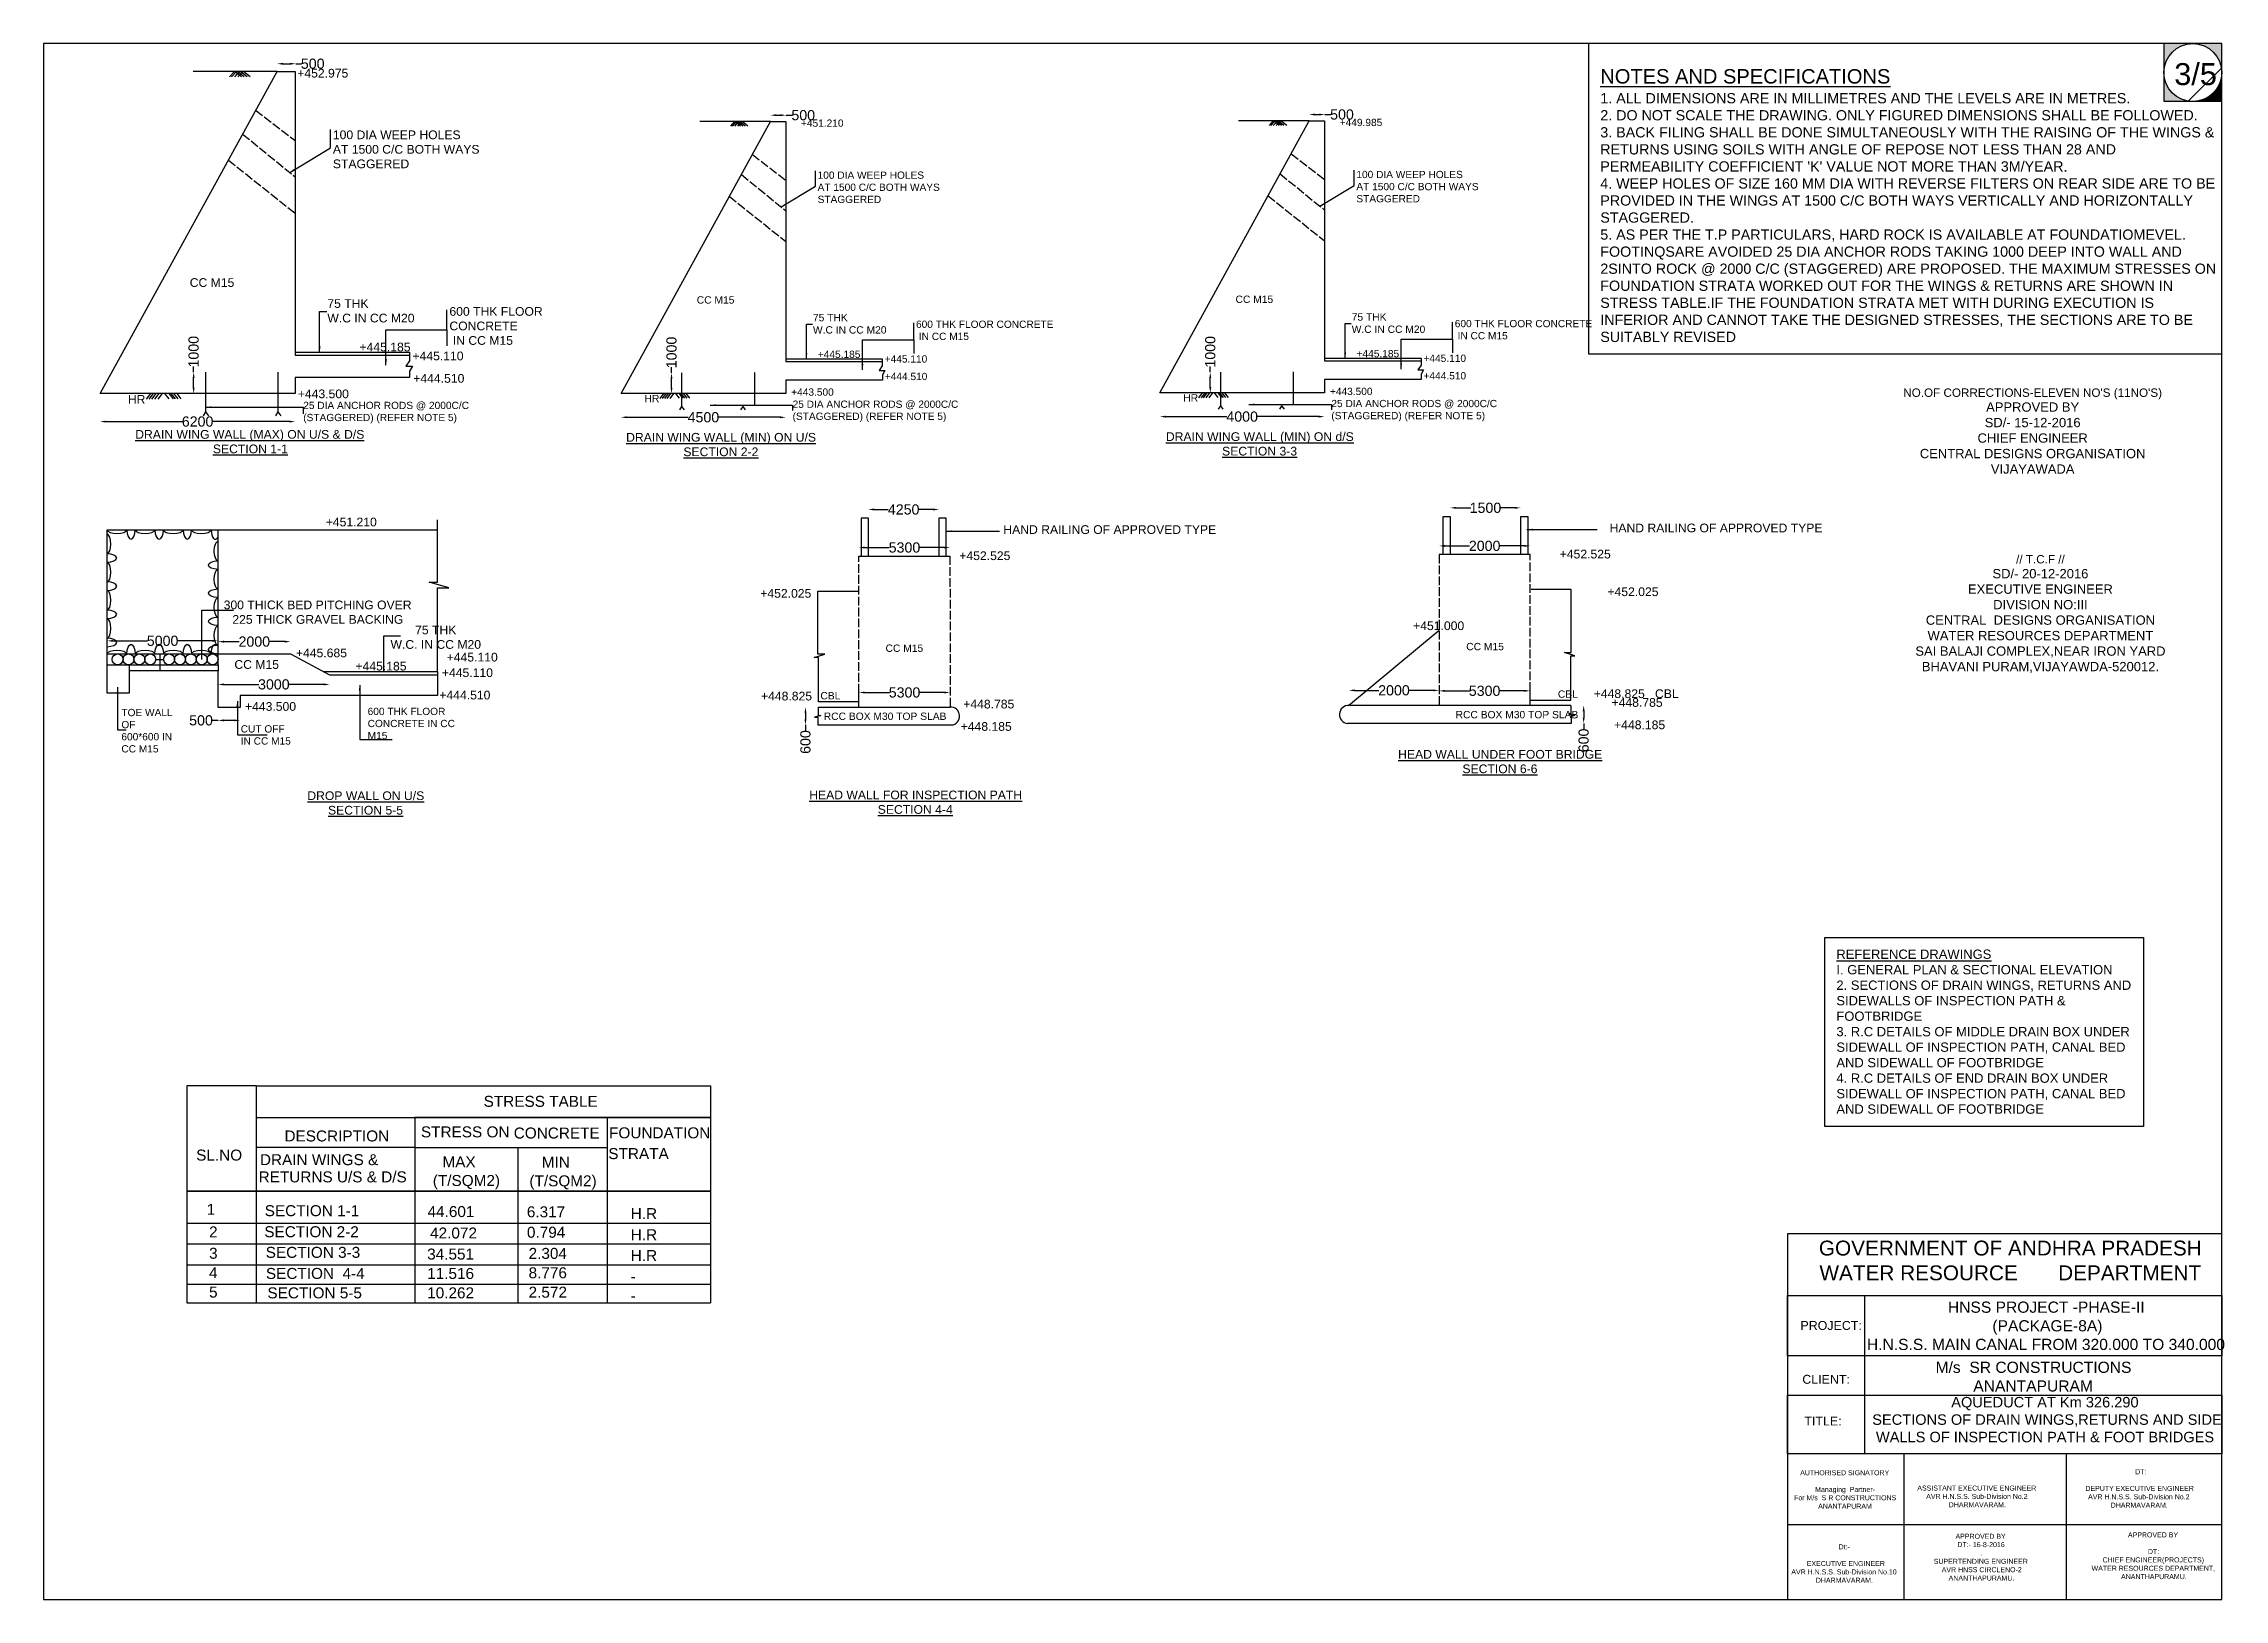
# Model space of a CAD drawing. Header units: millimetres. Extents: x 5124 to 2318029, y 2311 to 45643682.
# Drawn here: x 2242894 to 2318029, y 45590105 to 45643682 of the extents above.
import ezdxf

# ---------------------------------------------------------------- set-up
doc = ezdxf.new("R2010")
doc.units = ezdxf.units.MM
doc.header["$MEASUREMENT"] = 0
doc.linetypes.add('ACAD_ISO02W100', pattern=[15, 12, -3])
for name, color, linetype in [('DIMENSION', 7, 'Continuous'), ('DRAWING', 7, 'Continuous'), ('TEXT', 7, 'Continuous')]:
    doc.layers.add(name, color=color, linetype=linetype)
doc.styles.get("Standard").update_dxf_attribs({"font": 'arial.ttf', "height": 350})
doc.dimstyles.get("Standard").update_dxf_attribs({"dimtxt": 225, "dimasz": 200, "dimexe": 0.18, "dimexo": 0.0625, "dimgap": 0.09, "dimtad": 0, "dimdec": 0, "dimzin": 0, "dimdsep": 46, "dimtxsty": 'Standard', "dimcen": 0.09, "dimse1": 1, "dimse2": 1, "dimadec": 0, "dimazin": 0, "dimtfac": 1, "dimtdec": 0, "dimtofl": 0, "dimtmove": 0, "dimatfit": 3, "dimfxl": 1, "dimtolj": 1, "dimtzin": 0, "dimarcsym": 0})

msp = doc.modelspace()

# ---------------------------------------------------------------- texts
at = {"layer": 'DRAWING', "attachment_point": 1}
for s, insert, char_height, width in [('\\pi18.28;HR', (2245777.631880761, 45631580.52383369), 300, 603), ('\\pi15.433;HR', (2263581.618971793, 45631585.82508767), 253.2648918773321, 509.0624326734375), ('\\pi15.433;HR', (2282143.824456941, 45631608.73546818), 253.2648918773321, 509.0624326734375)]:
    msp.add_mtext(s, dxfattribs=dict(at, insert=insert, char_height=char_height, width=width))
at = {"layer": 'TEXT'}
for s, p in [('STRESS TABLE', (2258053.555957989, 45607066.75541653)), ('DESCRIPTION ', (2251192.473108492, 45605874.29850227)), ('STRESS ON ', (2255893.431037054, 45606015.23115847)), ('FOUNDATION', (2262374.696424856, 45605982.27017373)), ('SL.NO ', (2248149.945247436, 45605216.05525905)), ('STRATA', (2262349.832766085, 45605267.07575777)), ('RETURNS U/S & D/S  ', (2250301.554121713, 45604465.33030671)), ('DRAIN WINGS & ', (2250346.15468423, 45605057.96733861)), ('MAX', (2256635.593089631, 45604981.24282175)), ('MIN', (2260057.6510265, 45604968.27022719)), ('1', (2248512.194685143, 45603347.66048944)), ('SECTION 1-1', (2250511.829508114, 45603301.38352352)), ('44.601', (2256121.833679364, 45603270.8238634)), ('6.317', (2259542.530017297, 45603262.48050064)), ('H.R', (2263122.104124972, 45603201.10546866)), ('2', (2248594.383180848, 45602571.05345933)), ('SECTION 2-2', (2250497.261187325, 45602576.46031381)), ('42.072', (2256209.665820442, 45602532.32115783)), ('0.794', (2259546.448234052, 45602558.32874238)), ('H.R', (2263122.104124972, 45602474.7675907)), ('3', (2248594.54188286, 45601834.84661682)), ('SECTION 3-3', (2250546.101272271, 45601866.32879829)), ('34.551', (2256108.756034843, 45601807.59571292)), ('2.304', (2259603.176950736, 45601830.25439413)), ('H.R', (2263122.104124972, 45601758.09285162)), ('4', (2248594.54188286, 45601166.94779141)), ('SECTION  4-4', (2250552.796601802, 45601140.11683919)), ('11.516', (2256108.756034843, 45601139.69688749)), ('8.776', (2259603.176950736, 45601162.35556872)), ('-', (2263122.104124971, 45601041.41811256)), ('5', (2248594.54188286, 45600499.04896601)), ('SECTION 5-5', (2250604.527650987, 45600470.43536583)), ('10.262', (2256108.756034843, 45600471.79806209)), ('2.572', (2259603.176950736, 45600494.4567433)), ('-', (2263122.104124971, 45600373.51928715))]:
    msp.add_text(s, height=377.9782294317757, dxfattribs=at).set_placement(p)
for s, insert, char_height, width, attachment_point in [('3/5', (2316302.132577356, 45643009.91744228), 756.4881683040578, 1073.609313782695, 1), ('\\pi905.5; +452.975', (2250610.908849609, 45642814.06980791), 300, 3670.343272267981, 1), ("{\\H1.4062x;\\LNOTES AND SPECIFICATIONS  \\P}1. ALL DIMENSIONS ARE IN MILLIMETRES AND THE LEVELS ARE IN METRES. \\P2. DO NOT SCALE THE DRAWING. ONLY FIGURED DIMENSIONS SHALL BE FOLLOWED.\\P3. BACK FILING SHALL BE DONE SIMULTANEOUSLY WITH THE RAISING OF THE WINGS & RETURNS USING SOILS WITH ANGLE OF REPOSE NOT LESS THAN 28 AND PERMEABILITY COEFFICIENT 'K' VALUE NOT MORE THAN 3M/YEAR. \\P4. WEEP HOLES OF SIZE 160 MM DIA WITH REVERSE FILTERS ON REAR SIDE ARE TO BE PROVIDED IN THE WINGS AT 1500 C/C BOTH WAYS VERTICALLY AND HORIZONTALLY STAGGERED. \\P5. AS PER THE T.P PARTICULARS, HARD ROCK IS AVAILABLE AT FOUNDATIOMEVEL. FOOTINQSARE AVOIDED 25 DIA ANCHOR RODS TAKING 1000 DEEP INTO WALL AND 2SINTO ROCK @ 2000 C/C (STAGGERED) ARE PROPOSED. THE MAXIMUM STRESSES ON FOUNDATION STRATA WORKED OUT FOR THE WINGS & RETURNS ARE SHOWN IN STRESS TABLE.IF THE FOUNDATION STRATA MET WITH DURING EXECUTION IS INFERIOR AND CANNOT TAKE THE DESIGNED STRESSES, THE SECTIONS ARE TO BE SUITABLY REVISED ", (2296526.805267048, 45642803.72820406), 352.1814453701368, 21291.81903238659, 1), ('\\pi1.25; +451.210', (2268889.768225543, 45641069.3677762), 250, 1549.225784447476, 1), ('\\pi-0.11426; +449.985', (2287451.97371069, 45641092.27815671), 250, 1549.225784447476, 1), ('100 DIA WEEP HOLES\\PAT 1500 C/C BOTH WAYS\\PSTAGGERED', (2252859.49070267, 45640691.55800963), 300, 5845.924753291207, 1), ('100 DIA WEEP HOLES\\PAT 1500 C/C BOTH WAYS\\PSTAGGERED', (2269560.239667865, 45639277.50870587), 250, 5088.682936639491, 1), ('100 DIA WEEP HOLES\\PAT 1500 C/C BOTH WAYS\\PSTAGGERED', (2288122.445153012, 45639300.41908638), 250, 5088.682936639491, 1), ('\\pi11.937;CC M15', (2247916.6420894, 45635603.17528503), 300, 1523.259208731241, 1), ('75 THK \\PW.C IN CC M20', (2252669.091102518, 45634880.95618775), 300, 3229.245773204381, 1), ('\\pi10.077;CC M15', (2265387.406269178, 45634981.81303728), 253.2648918773321, 1285.960262668227, 1), ('\\pi10.077;CC M15', (2283949.611754326, 45635004.72341779), 253.2648918773321, 1285.960262668227, 1), ('600 THK FLOOR CONCRETE \\P IN CC M15', (2256875.801596195, 45634609.48496659), 300, 3229.245773204381, 1), ('75 THK \\PW.C IN CC M20', (2269399.501220712, 45634372.10389866), 253.2648918773321, 2726.18193865313, 1), ('600 THK FLOOR CONCRETE \\P IN CC M15', (2272950.874815179, 45634142.92346708), 250, 7509.764107581694, 1), ('75 THK \\PW.C IN CC M20', (2287961.706705859, 45634395.01427917), 253.2648918773321, 2726.18193865313, 1), ('600 THK FLOOR CONCRETE \\P IN CC M15', (2291513.080300326, 45634165.8338476), 250, 7509.764107581694, 1), ('\\pi905.5; +445.185', (2252754.341763086, 45633383.1672221), 300, 3670.343272267981, 1), ('\\pi907.14; +445.110', (2254578.135797973, 45633076.03483101), 300, 3670.343272267981, 1), ('\\pi-0.11426; +445.185', (2269471.471218482, 45633107.64603053), 250, 1549.225784447476, 1), ('\\pi1.25; +445.110', (2271774.209776018, 45632947.88887692), 250, 1549.225784447476, 1), ('\\pi-0.11426; +445.185', (2288033.67670363, 45633130.55641104), 250, 1549.225784447476, 1), ('\\pi1.25; +445.110', (2290336.415261166, 45632970.79925743), 250, 1549.225784447476, 1), ('\\pi907.14; +443.500', (2250627.250171805, 45631770.40752549), 300, 3670.343272267981, 1), ('\\pi907.14; +444.510', (2254606.631467533, 45632303.49133995), 300, 3670.343272267981, 1), ('\\pi2981.5; +443.500', (2265572.088197693, 45631807.33059622), 250, 7509.764107581694, 1), ('\\pi2981.5; +444.510', (2268796.047574999, 45632345.01824059), 250, 7509.764107581694, 1), ('\\pi2981.5; +443.500', (2284134.293682841, 45631830.24097673), 250, 7509.764107581694, 1), ('\\pi2981.5; +444.510', (2287358.253060147, 45632367.92862111), 250, 7509.764107581694, 1), ('25 DIA ANCHOR RODS @ 2000C/C (STAGGERED) (REFER NOTE 5)', (2251838.778472629, 45631348.10019236), 250, 7509.764107581694, 1), ('25 DIA ANCHOR RODS @ 2000C/C (STAGGERED) (REFER NOTE 5)', (2268698.537759268, 45631389.60925969), 250, 7509.764107581694, 1), ('25 DIA ANCHOR RODS @ 2000C/C (STAGGERED) (REFER NOTE 5)', (2287260.743244415, 45631412.51964021), 250, 7509.764107581694, 1), ('\\pi514.54;{\\LDRAIN WING WALL (MAX) ON U/S & D/S \\P\\pi3189.7;SECTION 1-1}', (2245535.90519607, 45630375.21453536), 300, 8868.57787674923, 1), ('\\pi1190.1;{\\LDRAIN WING WALL (MIN) ON U/S  \\P\\pi3162.3;SECTION 2-2}', (2261773.001922239, 45630274.90753221), 300, 8868.57787674923, 1), ('\\pi1224.8;{\\LDRAIN WING WALL (MIN) ON d/S  \\P\\pi3160.7;SECTION 3-3}', (2280335.207407386, 45630297.81791272), 300, 8868.57787674923, 1), ('\\pi907.14; +451.210', (2251590.305044446, 45627357.49358111), 300, 3670.343272267981, 1), ('\\pi258.09;HAND RAILING OF APPROVED TYPE', (2275701.893878318, 45627096.16589176), 300, 7795.792209426547, 1), ('HAND RAILING OF APPROVED TYPE', (2304182.22183565, 45627152.42579472), 300, 7795.792209426547, 3), ('\\pi905.5; +452.525', (2273421.271967388, 45626196.12967362), 300, 3670.343272267981, 1), (' +452.525', (2296888.280818404, 45626252.38957658), 300, 3670.343272267981, 3), ('\\pi236.66;300 THICK BED PITCHING OVER \\P\\pi535.23;225 THICK GRAVEL BACKING', (2248860.814934542, 45624502.11674243), 300, 6924.553225017758, 1), ('\\pi905.5; +452.025', (2266563.410567088, 45624899.4765447), 300, 3670.343272267981, 1), (' +452.025', (2298532.483837803, 45624955.73644766), 300, 3670.343272267981, 3), ('\\pi1135.1;75 THK \\P\\pi287.7;W.C. IN CC M20', (2254557.589708947, 45623640.03910544), 300, 3670.343272267981, 1), (' +451.000', (2291837.988560739, 45623784.899498), 300, 3670.343272267981, 3), ('\\pi905.5; +445.685', (2250564.789280178, 45622849.0241056), 300, 3670.343272267981, 1), ('\\pi10.077;CC M15', (2271891.062681182, 45622988.0071312), 253.2648918773321, 1285.960262668227, 1), ('CC M15', (2293204.831723709, 45623044.26703417), 253.2648918773321, 1285.960262668227, 3), ('\\pi11.937;CC M15', (2249454.999139509, 45622449.63260835), 300, 1523.259208731241, 1), ('\\pi905.5; +445.185', (2252615.925338793, 45622393.53170719), 300, 3670.343272267981, 1), ('\\pi907.14; +445.110', (2255592.510451241, 45622167.44556411), 300, 3670.343272267981, 1), ('\\pi907.14; +445.110', (2255757.566655193, 45622703.35373419), 300, 3670.343272267981, 1), ('\\pi907.14; +444.510', (2255504.440331118, 45621397.07781125), 300, 3670.343272267981, 1), ('\\pi905.5; +448.825', (2266588.508688379, 45621362.00340068), 300, 3670.343272267981, 1), ('\\pi313.96;CBL', (2269342.550694525, 45621351.99386083), 253.2648918773321, 1285.960262668227, 1), ('CBL', (2295753.343710366, 45621408.25376379), 253.2648918773321, 1285.960262668227, 3), (' +448.825   CBL', (2299225.295745967, 45621443.87432366), 300, 3670.343272267981, 3), ('TOE WALL OF 600*600 IN CC M15', (2245572.847191944, 45620771.48557177), 250, 1869.143929058663, 1), ('\\pi907.14; +443.500', (2248808.760236905, 45621005.21921255), 300, 3670.343272267981, 1), ('600 THK FLOOR CONCRETE IN CC M15', (2254057.521140909, 45620810.57599774), 250, 3327.725252728421, 1), ('\\pi445.18;RCC BOX M30 TOP SLAB', (2269327.39190895, 45620644.09263425), 253.2648918773321, 5070.954726815132, 1), ('\\pi905.5; +448.785', (2273556.100380627, 45621086.09297174), 300, 3670.343272267981, 1), ('RCC BOX M30 TOP SLAB', (2295768.502495941, 45620700.35253721), 253.2648918773321, 5070.954726815132, 3), (' +448.785', (2298674.360656671, 45621142.3528747), 300, 3670.343272267981, 3), ('CUT OFF IN CC M15', (2249683.987051238, 45620208.0053623), 250, 1869.143929058663, 1), ('\\pi905.5; +448.185', (2273468.030260504, 45620315.72521888), 300, 3670.343272267981, 1), (' +448.185', (2298762.430776794, 45620371.98512185), 300, 3670.343272267981, 3), ('\\pi338.61,t1238.6;{\\LHEAD WALL UNDER FOOT BRIDGE\\P\\pi2553.3,t3453.3;SECTION 6-6}', (2289223.87887631, 45619357.5055957), 300, 7653.559053987141, 1), ('\\pi17.666;{\\LDROP WALL ON U/S\\P\\pi730.22;SECTION 5-5}', (2251962.272495672, 45617931.81447785), 300, 4009.821282401092, 1), ('\\pi192.81,t1092.8;{\\LHEAD WALL FOR INSPECTION PATH \\P\\pi2553.8,t3453.8;SECTION 4-4}', (2269078.726281662, 45617957.72884026), 300, 7653.559053987141, 1), ('{\\LREFERENCE DRAWINGS  \\P}I. GENERAL PLAN & SECTIONAL ELEVATION \\P2. SECTIONS OF DRAIN WINGS, RETURNS AND SIDEWALLS OF INSPECTION PATH & FOOTBRIDGE \\P3. R.C DETAILS OF MIDDLE DRAIN BOX UNDER SIDEWALL OF INSPECTION PATH, CANAL BED AND SIDEWALL OF FOOTBRIDGE \\P4. R.C DETAILS OF END DRAIN BOX UNDER SIDEWALL OF INSPECTION PATH, CANAL BED AND SIDEWALL OF FOOTBRIDGE ', (2304660.980965264, 45612482.80431678), 320.006545594359, 10511.3849283214, 1), ('CONCRETE', (2259091.016947581, 45606353.48418128), 377.9782294317757, 3053.734071889462, 1), ('(T/SQM2)', (2256302.033985009, 45604718.45197828), 377.9782294317757, 2071.287179434953, 1), ('(T/SQM2)', (2259630.985888911, 45604706.61549085), 377.9782294317757, 2071.287179434953, 1), ('\\pi3425.1;HNSS PROJECT -PHASE-II\\P\\pi4807.6; (PACKAGE-8A)\\P\\pi634.56;H.N.S.S. MAIN CANAL FROM 320.000 TO 340.000', (2305078.388995242, 45600360.30431967), 384.7866258237108, 13538.72115407031, 1), ('PROJECT:', (2303422.153508145, 45599690.94056999), 306.5133318460948, 2859.874974541995, 1), ('\\pi1569;M/s  SR CONSTRUCTIONS \\P\\pi2869.2;ANANTAPURAM', (2306509.131941807, 45598289.09911963), 384.7866258237108, 9819.31898447344, 1), ('CLIENT:', (2303487.078174408, 45597835.83345535), 306.5133318460948, 2859.874974541995, 1), ('\\pi3406;AQUEDUCT AT Km 326.290\\P\\pi544.17; SECTIONS OF DRAIN WINGS,RETURNS AND SIDE \\P\\pi811.96;WALLS OF INSPECTION PATH & FOOT BRIDGES', (2305212.052170039, 45597075.59266121), 360, 13244.10270291797, 1), ('TITLE:', (2303557.643171763, 45596399.31134761), 306.5133318460948, 1662.103040366386, 1), ('\\pi2796.7;AUTHORISED SIGNATORY\\P\\pi4328.7;\\P\\pi3310.1;Managing  Partner-\\P\\pi2584.5;For M/s  S R CONSTRUCTIONS\\P\\pi3414.1;ANANTAPURAM', (2300619.325042171, 45594551.99965294), 172.4834246162441, 8657.457126846946, 1), ('\\pi4078.2;  DT:\\P\\pi4328.7;\\P\\pi2429; DEPUTY EXECUTIVE ENGINEER\\P\\pi2587.5;AVR H.N.S.S. Sub-Division No.2\\P\\pi3364.5;DHARMAVARAM.', (2310745.988160317, 45594585.83866788), 172.4834246162441, 8657.457126846946, 1), ('\\pi4328.7;\\P\\P\\pi2281.7;ASSISTANT EXECUTIVE ENGINEER\\P\\pi2587.5;AVR H.N.S.S. Sub-Division No.2\\P\\pi3364.5;DHARMAVARAM.', (2305167.683440216, 45594599.29912423), 172.4834246162441, 8657.457126846946, 1), ('\\pi4147.7;Dt:- \\P\\pi4328.7;\\P\\pi2917.7;  EXECUTIVE ENGINEER\\P\\pi2519.9;AVR H.N.S.S. Sub-Division No.10\\P\\pi3364.5;DHARMAVARAM.', (2300588.796209774, 45591999.79480037), 172.4834246162441, 8657.457126846946, 1), ('\\pi3466;APPROVED BY\\P\\pi3526.6;DT:- 16-8-2016\\P\\pi4316.7;.  \\P\\pi2715.7;SUPERTENDING ENGINEER                \\P\\pi2922.5; AVR HNSS CIRCLENO-2\\P\\pi0;^I^I^I^I       ANANTHAPURAMU.', (2305300.360909263, 45592363.43170443), 172.4834246162441, 8657.457126846946, 1), ('\\pi3466;APPROVED BY\\P\\pi4328.7;\\P\\pi4154.5;DT:   \\P\\pi2592;CHIEF ENGINEER(PROJECTS)                \\P\\pi2212.3;WATER RESOURCES DEPARTMENT,\\P\\pi0;^I^I^I^I       ANANTHAPURAMU.', (2311240.409470298, 45592412.12671213), 172.4834246162441, 8657.457126846946, 1)]:
    msp.add_mtext(s, dxfattribs=dict(at, insert=insert, char_height=char_height, width=width, attachment_point=attachment_point))
at = {"layer": 'TEXT', "color": 7, "attachment_point": 5}
for s, insert, char_height, width in [("{\\H0.52262x;NO.OF CORRECTIONS-ELEVEN NO'S (11NO'S)}\\P{\\H0.58069x;APPROVED BY \\PSD/- 15-12-2016\\PCHIEF ENGINEER\\PCENTRAL DESIGNS ORGANISATION\\PVIJAYAWADA}", (2311422.727684299, 45630336.46948072), 551.0798284701975, 10240.59575762335), ('{\\H0.52262x;// T.C.F //\\H1.1111x; \\PSD/- 20-12-2016\\PEXECUTIVE ENGINEER\\PDIVISION NO:III\\PCENTRAL  DESIGNS ORGANISATION\\PWATER RESOURCES DEPARTMENT \\PSAI BALAJI COMPLEX,NEAR IRON YARD\\PBHAVANI PURAM,VIJAYAWDA-520012.}', (2311690.6864284, 45624038.96913551), 551.0798284701975, 18859.34008052289), ('GOVERNMENT OF ANDHRA PRADESH\\PWATER RESOURCE       DEPARTMENT', (2310653.125969443, 45601772.56338549), 511.9688260563324, 14600.71920376445)]:
    msp.add_mtext(s, dxfattribs=dict(at, insert=insert, char_height=char_height, width=width))

# ---------------------------------------------------------------- blocks, each defined once
blk = doc.blocks.new('*D78')
at = {"layer": 'Defpoints', "color": 0, "transparency": 16777216}
for p in [(2250936.451729174, 45642725.47598687), (2251578.849701945, 45642988.68366662), (2251578.849701945, 45642725.47598687)]:
    blk.add_point(p, dxfattribs=at)
at = {"layer": 'DIMENSION', "color": 0, "lineweight": -2, "transparency": 16777216}
for p, q in [((2251136.451729174, 45642988.68366662), (2251378.849701945, 45642988.68366662)), ((2251578.849701945, 45642988.68366662), (2251778.849701945, 45642988.68366662))]:
    blk.add_line(p, q, dxfattribs=at)
at = {"layer": 'DIMENSION', "color": 0, "transparency": 16777216}
for points in [[(2251136.451729174, 45643022.01699996), (2251136.451729174, 45642955.35033329), (2250936.451729174, 45642988.68366662)], [(2251378.849701945, 45643022.01699996), (2251378.849701945, 45642955.35033329), (2251578.849701945, 45642988.68366662)]]:
    blk.add_solid(points, dxfattribs=at)
at = {"layer": 'DIMENSION', "color": 0, "transparency": 16777216, "insert": (2252164.990179434, 45642988.68366662), "char_height": 350, "attachment_point": 5}
blk.add_mtext('\\A1;500', dxfattribs=at)
blk = doc.blocks.new('*D79')
at = {"layer": 'Defpoints', "color": 0, "transparency": 16777216}
for p in [(2248061.979679845, 45632365.83902583), (2248474.947888323, 45632365.83902583), (2248474.947888323, 45631632.21186958)]:
    blk.add_point(p, dxfattribs=at)
at = {"layer": 'DRAWING', "color": 0, "lineweight": -2, "transparency": 16777216}
for p, q in [((2248061.979679845, 45632365.83902583), (2248061.979679845, 45632565.83902583)), ((2248061.979679845, 45631832.21186958), (2248061.979679845, 45632165.83902583))]:
    blk.add_line(p, q, dxfattribs=at)
at = {"layer": 'DRAWING', "color": 0, "transparency": 16777216}
for points in [[(2248028.646346511, 45632165.83902583), (2248095.313013178, 45632165.83902583), (2248061.979679845, 45632365.83902583)], [(2248028.646346511, 45631832.21186958), (2248095.313013178, 45631832.21186958), (2248061.979679845, 45631632.21186958)]]:
    blk.add_solid(points, dxfattribs=at)
at = {"layer": 'DRAWING', "color": 0, "transparency": 16777216, "insert": (2248061.979679837, 45633071.47131778), "char_height": 350, "attachment_point": 5, "rotation": 90}
blk.add_mtext('\\A1;1000', dxfattribs=at)
blk = doc.blocks.new('*D80')
at = {"layer": 'Defpoints', "color": 0, "transparency": 16777216}
for p in [(2244836.904120339, 45631632.21186958), (2251560.98625594, 45631632.21186957), (2251560.98625594, 45630665.42218337)]:
    blk.add_point(p, dxfattribs=at)
at = {"layer": 'DRAWING', "color": 0, "lineweight": -2, "transparency": 16777216}
for p, q in [((2245036.904120339, 45630665.42218337), (2247675.884519654, 45630665.42218337)), ((2251360.98625594, 45630665.42218337), (2248722.005856625, 45630665.42218337))]:
    blk.add_line(p, q, dxfattribs=at)
at = {"layer": 'DRAWING', "color": 0, "transparency": 16777216}
for points in [[(2245036.904120339, 45630698.75551671), (2245036.904120339, 45630632.08885004), (2244836.904120339, 45630665.42218337)], [(2251360.98625594, 45630698.75551671), (2251360.98625594, 45630632.08885004), (2251560.98625594, 45630665.42218337)]]:
    blk.add_solid(points, dxfattribs=at)
at = {"layer": 'DRAWING', "color": 0, "transparency": 16777216, "insert": (2248198.94518814, 45630665.42218337), "char_height": 350, "attachment_point": 5}
blk.add_mtext('\\A1;6200', dxfattribs=at)
blk = doc.blocks.new('*D81')
at = {"layer": 'Defpoints', "color": 0, "transparency": 16777216}
for p in [(2267936.77880887, 45640994.57542785), (2268479.101652591, 45641216.77964303), (2268479.101652591, 45640994.57542785)]:
    blk.add_point(p, dxfattribs=at)
at = {"layer": 'DIMENSION', "color": 0, "lineweight": -2, "transparency": 16777216}
for p, q in [((2268136.77880887, 45641216.77964303), (2268279.101652591, 45641216.77964303)), ((2268479.101652591, 45641216.77964303), (2268679.101652591, 45641216.77964303))]:
    blk.add_line(p, q, dxfattribs=at)
at = {"layer": 'DIMENSION', "color": 0, "transparency": 16777216}
for points in [[(2268136.77880887, 45641250.11297636), (2268136.77880887, 45641183.44630969), (2267936.77880887, 45641216.77964303)], [(2268279.101652591, 45641250.11297636), (2268279.101652591, 45641183.44630969), (2268479.101652591, 45641216.77964303)]]:
    blk.add_solid(points, dxfattribs=at)
at = {"layer": 'DIMENSION', "color": 0, "transparency": 16777216, "insert": (2269065.24213008, 45641216.77964303), "char_height": 350, "attachment_point": 5}
blk.add_mtext('\\A1;500', dxfattribs=at)
blk = doc.blocks.new('*D83')
at = {"layer": 'Defpoints', "color": 0, "transparency": 16777216}
for p in [(2264527.673141902, 45632339.92384446), (2264876.307637465, 45632339.92384446), (2264876.307637465, 45631629.4609704)]:
    blk.add_point(p, dxfattribs=at)
at = {"layer": 'DRAWING', "color": 0, "lineweight": -2, "transparency": 16777216}
for p, q in [((2264527.673141902, 45632339.92384446), (2264527.673141902, 45632539.92384446)), ((2264527.673141902, 45631829.4609704), (2264527.673141902, 45632139.92384446))]:
    blk.add_line(p, q, dxfattribs=at)
at = {"layer": 'DRAWING', "color": 0, "transparency": 16777216}
for points in [[(2264494.339808568, 45632139.92384446), (2264561.006475235, 45632139.92384446), (2264527.673141902, 45632339.92384446)], [(2264494.339808568, 45631829.4609704), (2264561.006475235, 45631829.4609704), (2264527.673141902, 45631629.4609704)]]:
    blk.add_solid(points, dxfattribs=at)
at = {"layer": 'DRAWING', "color": 0, "transparency": 16777216, "insert": (2264527.673141894, 45633045.55613641), "char_height": 350, "attachment_point": 5, "rotation": 90}
blk.add_mtext('\\A1;1000', dxfattribs=at)
blk = doc.blocks.new('*D82')
at = {"layer": 'Defpoints', "color": 0, "transparency": 16777216}
for p in [(2262787.441256696, 45631629.4609704), (2268464.021040187, 45631629.4609704), (2268464.021040187, 45630813.28135259)]:
    blk.add_point(p, dxfattribs=at)
at = {"layer": 'DRAWING', "color": 0, "lineweight": -2, "transparency": 16777216}
for p, q in [((2262987.441256696, 45630813.28135259), (2265096.582485413, 45630813.28135259)), ((2268264.021040187, 45630813.28135259), (2266154.87981147, 45630813.28135259))]:
    blk.add_line(p, q, dxfattribs=at)
at = {"layer": 'DRAWING', "color": 0, "transparency": 16777216}
for points in [[(2262987.441256696, 45630846.61468593), (2262987.441256696, 45630779.94801926), (2262787.441256696, 45630813.28135259)], [(2268264.021040187, 45630846.61468593), (2268264.021040187, 45630779.94801926), (2268464.021040187, 45630813.28135259)]]:
    blk.add_solid(points, dxfattribs=at)
at = {"layer": 'DRAWING', "color": 0, "transparency": 16777216, "insert": (2265625.731148441, 45630813.28135259), "char_height": 350, "attachment_point": 5}
blk.add_mtext('\\A1;4500', dxfattribs=at)
blk = doc.blocks.new('*D84')
at = {"layer": 'Defpoints', "color": 0, "transparency": 16777216}
for p in [(2286498.984294018, 45641017.48580836), (2287041.307137738, 45641239.69002354), (2287041.307137738, 45641017.48580836)]:
    blk.add_point(p, dxfattribs=at)
at = {"layer": 'DIMENSION', "color": 0, "lineweight": -2, "transparency": 16777216}
for p, q in [((2286698.984294018, 45641239.69002354), (2286841.307137738, 45641239.69002354)), ((2287041.307137738, 45641239.69002354), (2287241.307137738, 45641239.69002354))]:
    blk.add_line(p, q, dxfattribs=at)
at = {"layer": 'DIMENSION', "color": 0, "transparency": 16777216}
for points in [[(2286698.984294018, 45641273.02335688), (2286698.984294018, 45641206.35669021), (2286498.984294018, 45641239.69002354)], [(2286841.307137738, 45641273.02335688), (2286841.307137738, 45641206.35669021), (2287041.307137738, 45641239.69002354)]]:
    blk.add_solid(points, dxfattribs=at)
at = {"layer": 'DIMENSION', "color": 0, "transparency": 16777216, "insert": (2287627.447615228, 45641239.69002354), "char_height": 350, "attachment_point": 5}
blk.add_mtext('\\A1;500', dxfattribs=at)
blk = doc.blocks.new('*D85')
at = {"layer": 'Defpoints', "color": 0, "transparency": 16777216}
for p in [(2283089.878627049, 45632362.83422497), (2283438.513122613, 45632362.83422497), (2283438.513122613, 45631652.37135091)]:
    blk.add_point(p, dxfattribs=at)
at = {"layer": 'DRAWING', "color": 0, "lineweight": -2, "transparency": 16777216}
for p, q in [((2283089.878627049, 45632362.83422497), (2283089.878627049, 45632562.83422497)), ((2283089.878627049, 45631852.37135091), (2283089.878627049, 45632162.83422497))]:
    blk.add_line(p, q, dxfattribs=at)
at = {"layer": 'DRAWING', "color": 0, "transparency": 16777216}
for points in [[(2283056.545293716, 45632162.83422497), (2283123.211960383, 45632162.83422497), (2283089.878627049, 45632362.83422497)], [(2283056.545293716, 45631852.37135091), (2283123.211960383, 45631852.37135091), (2283089.878627049, 45631652.37135091)]]:
    blk.add_solid(points, dxfattribs=at)
at = {"layer": 'DRAWING', "color": 0, "transparency": 16777216, "insert": (2283089.878627042, 45633068.46651692), "char_height": 350, "attachment_point": 5, "rotation": 90}
blk.add_mtext('\\A1;1000', dxfattribs=at)
blk = doc.blocks.new('*D86')
at = {"layer": 'Defpoints', "color": 0, "transparency": 16777216}
for p in [(2281349.646741843, 45631652.37135091), (2287026.226525335, 45631652.37135091), (2287026.226525335, 45630836.19173311)]:
    blk.add_point(p, dxfattribs=at)
at = {"layer": 'DRAWING', "color": 0, "lineweight": -2, "transparency": 16777216}
for p, q in [((2281549.646741843, 45630836.19173311), (2283658.78797056, 45630836.19173311)), ((2286826.226525335, 45630836.19173311), (2284717.085296617, 45630836.19173311))]:
    blk.add_line(p, q, dxfattribs=at)
at = {"layer": 'DRAWING', "color": 0, "transparency": 16777216}
for points in [[(2281549.646741843, 45630869.52506644), (2281549.646741843, 45630802.85839977), (2281349.646741843, 45630836.19173311)], [(2286826.226525335, 45630869.52506644), (2286826.226525335, 45630802.85839977), (2287026.226525335, 45630836.19173311)]]:
    blk.add_solid(points, dxfattribs=at)
at = {"layer": 'DRAWING', "color": 0, "transparency": 16777216, "insert": (2284187.936633589, 45630836.19173311), "char_height": 350, "attachment_point": 5}
blk.add_mtext('\\A1;4000', dxfattribs=at)
blk = doc.blocks.new('*D87')
at = {"layer": 'Defpoints', "color": 0, "transparency": 16777216}
for p in [(2245082.812738531, 45623019.20097587), (2248903.321778581, 45623114.54149079), (2248903.321778581, 45623019.20097587)]:
    blk.add_point(p, dxfattribs=at)
at = {"layer": 'DRAWING', "color": 0, "lineweight": -2, "transparency": 16777216}
for p, q in [((2245282.812738531, 45623114.54149079), (2246470.961569606, 45623114.54149079)), ((2248703.321778581, 45623114.54149079), (2247515.172947505, 45623114.54149079))]:
    blk.add_line(p, q, dxfattribs=at)
at = {"layer": 'DRAWING', "color": 0, "transparency": 16777216}
for points in [[(2245282.812738531, 45623147.87482412), (2245282.812738531, 45623081.20815745), (2245082.812738531, 45623114.54149079)], [(2248703.321778581, 45623147.87482412), (2248703.321778581, 45623081.20815745), (2248903.321778581, 45623114.54149079)]]:
    blk.add_solid(points, dxfattribs=at)
at = {"layer": 'DRAWING', "color": 0, "transparency": 16777216, "insert": (2246993.067258556, 45623114.54149079), "char_height": 350, "attachment_point": 5}
blk.add_mtext('\\A1;5000', dxfattribs=at)
blk = doc.blocks.new('*D88')
at = {"layer": 'Defpoints', "color": 0, "transparency": 16777216}
for p in [(2248903.321778676, 45622962.59713589), (2251402.417971172, 45623086.94982336), (2251402.417971172, 45622664.79178026)]:
    blk.add_point(p, dxfattribs=at)
at = {"layer": 'DRAWING', "color": 0, "lineweight": -2, "transparency": 16777216}
for p, q in [((2249103.321778676, 45623086.94982336), (2249627.779874924, 45623086.94982336)), ((2251202.417971172, 45623086.94982336), (2250677.959874923, 45623086.94982336))]:
    blk.add_line(p, q, dxfattribs=at)
at = {"layer": 'DRAWING', "color": 0, "transparency": 16777216}
for points in [[(2249103.321778676, 45623120.2831567), (2249103.321778676, 45623053.61649003), (2248903.321778676, 45623086.94982336)], [(2251202.417971172, 45623120.2831567), (2251202.417971172, 45623053.61649003), (2251402.417971172, 45623086.94982336)]]:
    blk.add_solid(points, dxfattribs=at)
at = {"layer": 'DRAWING', "color": 0, "transparency": 16777216, "insert": (2250152.869874923, 45623086.94982336), "char_height": 350, "attachment_point": 5}
blk.add_mtext('\\A1;2000', dxfattribs=at)
blk = doc.blocks.new('*D89')
at = {"layer": 'Defpoints', "color": 0, "transparency": 16777216}
for p in [(2248903.321778581, 45621715.34971035), (2248903.321778581, 45621613.14949378), (2252748.253021484, 45621948.45674291)]:
    blk.add_point(p, dxfattribs=at)
at = {"layer": 'DRAWING', "color": 0, "lineweight": -2, "transparency": 16777216}
for p, q in [((2249103.321778581, 45621613.14949378), (2250303.801083525, 45621613.14949378)), ((2252548.253021484, 45621613.14949378), (2251347.77371654, 45621613.14949378))]:
    blk.add_line(p, q, dxfattribs=at)
at = {"layer": 'DRAWING', "color": 0, "transparency": 16777216}
for points in [[(2249103.321778581, 45621646.48282711), (2249103.321778581, 45621579.81616044), (2248903.321778581, 45621613.14949378)], [(2252548.253021484, 45621646.48282711), (2252548.253021484, 45621579.81616044), (2252748.253021484, 45621613.14949378)]]:
    blk.add_solid(points, dxfattribs=at)
at = {"layer": 'DRAWING', "color": 0, "transparency": 16777216, "insert": (2250825.787400032, 45621613.14949378), "char_height": 350, "attachment_point": 5}
blk.add_mtext('\\A1;3000', dxfattribs=at)
blk = doc.blocks.new('*D90')
at = {"layer": 'Defpoints', "color": 0, "transparency": 16777216}
for p in [(2248903.321778581, 45620824.41673803), (2249659.990664173, 45620824.41673803), (2248903.321778581, 45620374.62479749)]:
    blk.add_point(p, dxfattribs=at)
at = {"layer": 'DRAWING', "color": 0, "lineweight": -2, "transparency": 16777216}
for p, q in [((2248903.321778581, 45620374.62479749), (2248703.321778581, 45620374.62479749)), ((2249459.990664173, 45620374.62479749), (2249103.321778581, 45620374.62479749))]:
    blk.add_line(p, q, dxfattribs=at)
at = {"layer": 'DRAWING', "color": 0, "transparency": 16777216}
for points in [[(2249103.321778581, 45620407.95813082), (2249103.321778581, 45620341.29146415), (2248903.321778581, 45620374.62479749)], [(2249459.990664173, 45620407.95813082), (2249459.990664173, 45620341.29146415), (2249659.990664173, 45620374.62479749)]]:
    blk.add_solid(points, dxfattribs=at)
at = {"layer": 'DRAWING', "color": 0, "transparency": 16777216, "insert": (2248317.181301091, 45620374.62479749), "char_height": 350, "attachment_point": 5}
blk.add_mtext('\\A1;500', dxfattribs=at)
blk = doc.blocks.new('*D92')
at = {"layer": 'Defpoints', "color": 0, "transparency": 16777216}
for p in [(2269578.999162646, 45620833.1268283), (2269141.919135111, 45620216.48437705), (2269578.999162646, 45620216.48437705)]:
    blk.add_point(p, dxfattribs=at)
at = {"layer": 'DRAWING', "color": 0, "lineweight": -2, "transparency": 16777216}
for p, q in [((2269141.919135111, 45620633.1268283), (2269141.919135111, 45620416.48437705)), ((2269141.919135111, 45620216.48437705), (2269141.919135111, 45620016.48437705))]:
    blk.add_line(p, q, dxfattribs=at)
at = {"layer": 'DRAWING', "color": 0, "transparency": 16777216}
for points in [[(2269108.585801777, 45620633.1268283), (2269175.252468444, 45620633.1268283), (2269141.919135111, 45620833.1268283)], [(2269108.585801777, 45620416.48437705), (2269175.252468444, 45620416.48437705), (2269141.919135111, 45620216.48437705)]]:
    blk.add_solid(points, dxfattribs=at)
at = {"layer": 'DRAWING', "color": 0, "transparency": 16777216, "insert": (2269141.919135103, 45619629.38892002), "char_height": 350, "attachment_point": 5, "rotation": 90}
blk.add_mtext('\\A1;600', dxfattribs=at)
blk = doc.blocks.new('*D93')
at = {"layer": 'Defpoints', "color": 0, "transparency": 16777216}
for p in [(2270985.9669954, 45621332.6404536), (2274125.130353042, 45621335.50170238), (2274125.130353042, 45621335.50170238)]:
    blk.add_point(p, dxfattribs=at)
at = {"layer": 'DRAWING', "color": 0, "lineweight": -2, "transparency": 16777216}
for p, q in [((2271185.9669954, 45621335.50170238), (2272033.442985272, 45621335.50170238)), ((2273925.130353042, 45621335.50170238), (2273077.654363171, 45621335.50170238))]:
    blk.add_line(p, q, dxfattribs=at)
at = {"layer": 'DRAWING', "color": 0, "transparency": 16777216}
for points in [[(2271185.9669954, 45621368.83503572), (2271185.9669954, 45621302.16836905), (2270985.9669954, 45621335.50170238)], [(2273925.130353042, 45621368.83503572), (2273925.130353042, 45621302.16836905), (2274125.130353042, 45621335.50170238)]]:
    blk.add_solid(points, dxfattribs=at)
at = {"layer": 'DRAWING', "color": 0, "transparency": 16777216, "insert": (2272555.548674221, 45621335.50170238), "char_height": 350, "attachment_point": 5}
blk.add_mtext('\\A1;5300', dxfattribs=at)
blk = doc.blocks.new('*D94')
at = {"layer": 'Defpoints', "color": 0, "transparency": 16777216}
for p in [(2270985.9669954, 45626027.63992642), (2274120.851012076, 45626327.57180174), (2274120.851012076, 45626030.49727471)]:
    blk.add_point(p, dxfattribs=at)
at = {"layer": 'DRAWING', "color": 0, "lineweight": -2, "transparency": 16777216}
for p, q in [((2271185.9669954, 45626327.57180174), (2272031.303314789, 45626327.57180174)), ((2273920.851012076, 45626327.57180174), (2273075.514692688, 45626327.57180174))]:
    blk.add_line(p, q, dxfattribs=at)
at = {"layer": 'DRAWING', "color": 0, "transparency": 16777216}
for points in [[(2271185.9669954, 45626360.90513508), (2271185.9669954, 45626294.23846841), (2270985.9669954, 45626327.57180174)], [(2273920.851012076, 45626360.90513508), (2273920.851012076, 45626294.23846841), (2274120.851012076, 45626327.57180174)]]:
    blk.add_solid(points, dxfattribs=at)
at = {"layer": 'DRAWING', "color": 0, "transparency": 16777216, "insert": (2272553.409003738, 45626327.57180174), "char_height": 350, "attachment_point": 5}
blk.add_mtext('\\A1;5300', dxfattribs=at)
blk = doc.blocks.new('*D95')
at = {"layer": 'Defpoints', "color": 0, "transparency": 16777216}
for p in [(2271310.014734755, 45627342.06029528), (2273741.237557918, 45627637.56604818), (2273741.237557918, 45627342.06029528)]:
    blk.add_point(p, dxfattribs=at)
at = {"layer": 'DRAWING', "color": 0, "lineweight": -2, "transparency": 16777216}
for p, q in [((2271510.014734755, 45627637.56604818), (2271996.477483308, 45627637.56604818)), ((2273541.237557918, 45627637.56604818), (2273054.774809366, 45627637.56604818))]:
    blk.add_line(p, q, dxfattribs=at)
at = {"layer": 'DRAWING', "color": 0, "transparency": 16777216}
for points in [[(2271510.014734755, 45627670.89938151), (2271510.014734755, 45627604.23271484), (2271310.014734755, 45627637.56604818)], [(2273541.237557918, 45627670.89938151), (2273541.237557918, 45627604.23271484), (2273741.237557918, 45627637.56604818)]]:
    blk.add_solid(points, dxfattribs=at)
at = {"layer": 'DRAWING', "color": 0, "transparency": 16777216, "insert": (2272525.626146337, 45627637.56604818), "char_height": 350, "attachment_point": 5}
blk.add_mtext('\\A1;4250', dxfattribs=at)
blk = doc.blocks.new('*D96')
at = {"layer": 'Defpoints', "color": 0, "transparency": 16777216}
for p in [(2295516.895242245, 45620889.38673126), (2295516.895242245, 45620272.74428001), (2295953.97526978, 45620272.74428001)]:
    blk.add_point(p, dxfattribs=at)
at = {"layer": 'DRAWING', "color": 0, "lineweight": -2, "transparency": 16777216}
for p, q in [((2295953.97526978, 45620689.38673126), (2295953.97526978, 45620472.74428001)), ((2295953.97526978, 45620272.74428001), (2295953.97526978, 45620072.74428001))]:
    blk.add_line(p, q, dxfattribs=at)
at = {"layer": 'DRAWING', "color": 0, "transparency": 16777216}
for points in [[(2295920.641936447, 45620689.38673126), (2295987.308603114, 45620689.38673126), (2295953.97526978, 45620889.38673126)], [(2295920.641936447, 45620472.74428001), (2295987.308603114, 45620472.74428001), (2295953.97526978, 45620272.74428001)]]:
    blk.add_solid(points, dxfattribs=at)
at = {"layer": 'DRAWING', "color": 0, "transparency": 16777216, "insert": (2295953.975269773, 45619685.64882299), "char_height": 350, "attachment_point": 5, "rotation": 90}
blk.add_mtext('\\A1;600', dxfattribs=at)
blk = doc.blocks.new('*D97')
at = {"layer": 'Defpoints', "color": 0, "transparency": 16777216}
for p in [(2290970.764051849, 45621391.76160534), (2290970.764051849, 45621391.76160534), (2294109.927409491, 45621388.90035656)]:
    blk.add_point(p, dxfattribs=at)
at = {"layer": 'DRAWING', "color": 0, "lineweight": -2, "transparency": 16777216}
for p, q in [((2291170.764051849, 45621391.76160534), (2292018.24004172, 45621391.76160534)), ((2293909.927409491, 45621391.76160534), (2293062.451419619, 45621391.76160534))]:
    blk.add_line(p, q, dxfattribs=at)
at = {"layer": 'DRAWING', "color": 0, "transparency": 16777216}
for points in [[(2291170.764051849, 45621425.09493868), (2291170.764051849, 45621358.42827201), (2290970.764051849, 45621391.76160534)], [(2293909.927409491, 45621425.09493868), (2293909.927409491, 45621358.42827201), (2294109.927409491, 45621391.76160534)]]:
    blk.add_solid(points, dxfattribs=at)
at = {"layer": 'DRAWING', "color": 0, "transparency": 16777216, "insert": (2292540.34573067, 45621391.76160534), "char_height": 350, "attachment_point": 5}
blk.add_mtext('\\A1;5300', dxfattribs=at)
blk = doc.blocks.new('*D98')
at = {"layer": 'Defpoints', "color": 0, "transparency": 16777216}
for p in [(2290975.043392815, 45626383.83170471), (2290975.043392815, 45626086.75717767), (2294109.927409491, 45626083.89982938)]:
    blk.add_point(p, dxfattribs=at)
at = {"layer": 'DRAWING', "color": 0, "lineweight": -2, "transparency": 16777216}
for p, q in [((2291175.043392815, 45626383.83170471), (2292017.395401153, 45626383.83170471)), ((2293909.927409491, 45626383.83170471), (2293067.575401152, 45626383.83170471))]:
    blk.add_line(p, q, dxfattribs=at)
at = {"layer": 'DRAWING', "color": 0, "transparency": 16777216}
for points in [[(2291175.043392815, 45626417.16503804), (2291175.043392815, 45626350.49837137), (2290975.043392815, 45626383.83170471)], [(2293909.927409491, 45626417.16503804), (2293909.927409491, 45626350.49837137), (2294109.927409491, 45626383.83170471)]]:
    blk.add_solid(points, dxfattribs=at)
at = {"layer": 'DRAWING', "color": 0, "transparency": 16777216, "insert": (2292542.485401153, 45626383.83170471), "char_height": 350, "attachment_point": 5}
blk.add_mtext('\\A1;2000', dxfattribs=at)
blk = doc.blocks.new('*D99')
at = {"layer": 'Defpoints', "color": 0, "transparency": 16777216}
for p in [(2291354.656846973, 45627693.82595114), (2291354.656846973, 45627398.32019824), (2293785.879670136, 45627398.32019824)]:
    blk.add_point(p, dxfattribs=at)
at = {"layer": 'DRAWING', "color": 0, "lineweight": -2, "transparency": 16777216}
for p, q in [((2291554.656846973, 45627693.82595114), (2292064.635966603, 45627693.82595114)), ((2293585.879670136, 45627693.82595114), (2293075.900550505, 45627693.82595114))]:
    blk.add_line(p, q, dxfattribs=at)
at = {"layer": 'DRAWING', "color": 0, "transparency": 16777216}
for points in [[(2291554.656846973, 45627727.15928447), (2291554.656846973, 45627660.4926178), (2291354.656846973, 45627693.82595114)], [(2293585.879670136, 45627727.15928447), (2293585.879670136, 45627660.4926178), (2293785.879670136, 45627693.82595114)]]:
    blk.add_solid(points, dxfattribs=at)
at = {"layer": 'DRAWING', "color": 0, "transparency": 16777216, "insert": (2292570.268258554, 45627693.82595114), "char_height": 350, "attachment_point": 5}
blk.add_mtext('\\A1;1500', dxfattribs=at)
blk = doc.blocks.new('*D100')
at = {"layer": 'Defpoints', "color": 0, "transparency": 16777216}
for p in [(2287865.542771985, 45621408.98400229), (2290970.764051849, 45621391.76160534), (2287865.542771985, 45620889.38673125)]:
    blk.add_point(p, dxfattribs=at)
at = {"layer": 'DRAWING', "color": 0, "lineweight": -2, "transparency": 16777216}
for p, q in [((2288065.542771985, 45621408.98400229), (2288893.063411917, 45621408.98400229)), ((2290770.764051849, 45621408.98400229), (2289943.243411916, 45621408.98400229))]:
    blk.add_line(p, q, dxfattribs=at)
at = {"layer": 'DRAWING', "color": 0, "transparency": 16777216}
for points in [[(2288065.542771985, 45621442.31733563), (2288065.542771985, 45621375.65066896), (2287865.542771985, 45621408.98400229)], [(2290770.764051849, 45621442.31733563), (2290770.764051849, 45621375.65066896), (2290970.764051849, 45621408.98400229)]]:
    blk.add_solid(points, dxfattribs=at)
at = {"layer": 'DRAWING', "color": 0, "transparency": 16777216, "insert": (2289418.153411916, 45621408.98400229), "char_height": 350, "attachment_point": 5}
blk.add_mtext('\\A1;2000', dxfattribs=at)

# ---------------------------------------------------------------- dimensions: what is measured, and where the dimension line sits
at = {"layer": 'DIMENSION'}
for base, p1, p2, picture, middle in [((2251578.849701945, 45642988.68366662), (2250936.451729174, 45642725.47598687), (2251578.849701945, 45642725.47598687), '*D78', (2252164.990179434, 45642988.68366662)), ((2268479.101652591, 45641216.77964303), (2267936.77880887, 45640994.57542785), (2268479.101652591, 45640994.57542785), '*D81', (2269065.24213008, 45641216.77964303)), ((2287041.307137738, 45641239.69002354), (2286498.984294018, 45641017.48580836), (2287041.307137738, 45641017.48580836), '*D84', (2287627.447615228, 45641239.69002354))]:
    dim = msp.add_linear_dim(base=base, p1=p1, p2=p2, text='500', dimstyle='Standard', dxfattribs=at)
    dim.commit()
    dim.dimension.update_dxf_attribs({"geometry": picture, "text_midpoint": middle})
at = {"layer": 'DRAWING'}
for base, p1, p2, angle, text, picture, middle in [((2248061.979679845, 45632365.83902583), (2248474.947888323, 45631632.21186958), (2248474.947888323, 45632365.83902583), 90, '1000', '*D79', (2248061.979679837, 45633071.47131778)), ((2264527.673141902, 45632339.92384446), (2264876.307637465, 45631629.4609704), (2264876.307637465, 45632339.92384446), 90, '1000', '*D83', (2264527.673141894, 45633045.55613641)), ((2283089.878627049, 45632362.83422497), (2283438.513122613, 45631652.37135091), (2283438.513122613, 45632362.83422497), 90, '1000', '*D85', (2283089.878627042, 45633068.46651692)), ((2291354.656846973, 45627693.82595114), (2293785.879670136, 45627398.32019824), (2291354.656846973, 45627398.32019824), 180, '1500', '*D99', (2292570.268258554, 45627693.82595114)), ((2290975.043392815, 45626383.83170471), (2294109.927409491, 45626083.89982938), (2290975.043392815, 45626086.75717767), 180, '2000', '*D98', (2292542.485401153, 45626383.83170471)), ((2290970.764051849, 45621391.76160534), (2294109.927409491, 45621388.90035656), (2290970.764051849, 45621391.76160534), 180, '5300', '*D97', (2292540.34573067, 45621391.76160534)), ((2269141.919135111, 45620216.48437705), (2269578.999162646, 45620833.1268283), (2269578.999162646, 45620216.48437705), 90, '600', '*D92', (2269141.919135103, 45619629.38892002)), ((2295953.97526978, 45620272.74428001), (2295516.895242245, 45620889.38673126), (2295516.895242245, 45620272.74428001), 90, '600', '*D96', (2295953.975269773, 45619685.64882299))]:
    dim = msp.add_linear_dim(base=base, p1=p1, p2=p2, angle=angle, text=text, dimstyle='Standard', override={"dimfxl": 2000}, dxfattribs=at)
    dim.commit()
    dim.dimension.update_dxf_attribs({"geometry": picture, "text_midpoint": middle})
for base, p1, p2, text, picture, middle in [((2251560.98625594, 45630665.42218337), (2244836.904120339, 45631632.21186958), (2251560.98625594, 45631632.21186957), '6200', '*D80', (2248198.94518814, 45630665.42218337)), ((2268464.021040187, 45630813.28135259), (2262787.441256696, 45631629.4609704), (2268464.021040187, 45631629.4609704), '4500', '*D82', (2265625.731148441, 45630813.28135259)), ((2287026.226525335, 45630836.19173311), (2281349.646741843, 45631652.37135091), (2287026.226525335, 45631652.37135091), '4000', '*D86', (2284187.936633589, 45630836.19173311)), ((2273741.237557918, 45627637.56604818), (2271310.014734755, 45627342.06029528), (2273741.237557918, 45627342.06029528), '4250', '*D95', (2272525.626146337, 45627637.56604818)), ((2274120.851012076, 45626327.57180174), (2270985.9669954, 45626027.63992642), (2274120.851012076, 45626030.49727471), '5300', '*D94', (2272553.409003738, 45626327.57180174)), ((2248903.321778581, 45623114.54149079), (2245082.812738531, 45623019.20097587), (2248903.321778581, 45623019.20097587), '5000', '*D87', (2246993.067258556, 45623114.54149079)), ((2251402.417971172, 45623086.94982336), (2248903.321778676, 45622962.59713589), (2251402.417971172, 45622664.79178026), '2000', '*D88', (2250152.869874923, 45623086.94982336)), ((2248903.321778581, 45621613.14949378), (2252748.253021484, 45621948.45674291), (2248903.321778581, 45621715.34971035), '3000', '*D89', (2250825.787400032, 45621613.14949378)), ((2274125.130353042, 45621335.50170238), (2270985.9669954, 45621332.6404536), (2274125.130353042, 45621335.50170238), '5300', '*D93', (2272555.548674221, 45621335.50170238)), ((2287865.542771985, 45621408.98400229), (2290970.764051849, 45621391.76160534), (2287865.542771985, 45620889.38673125), '2000', '*D100', (2289418.153411916, 45621408.98400229)), ((2248903.321778581, 45620374.62479749), (2249659.990664173, 45620824.41673803), (2248903.321778581, 45620824.41673803), '500', '*D90', (2248317.181301091, 45620374.62479749))]:
    dim = msp.add_linear_dim(base=base, p1=p1, p2=p2, text=text, dimstyle='Standard', override={"dimfxl": 2000}, dxfattribs=at)
    dim.commit()
    dim.dimension.update_dxf_attribs({"geometry": picture, "text_midpoint": middle})

# ---------------------------------------------------------------- hatches: boundary and pattern name
at = {"layer": 'DIMENSION'}
h = msp.add_hatch(dxfattribs=at)
h.set_pattern_fill('ANSI31', color=256, scale=2.521627227680193, style=0)
h.set_pattern_definition([(44.99999999999999, (-5567522.062072592, -70255938.90461068), (-0.2228824640396623, 0.2228824640396622), [])])
h.paths.add_polyline_path([(2315937.744747549, 45641700.44036221), (2316785.977560041, 45641700.44036221, -0.3690245496719197), (2315944.846167839, 45642684.90990701, -1), (2317938.211674269, 45642684.90990701), (2317938.211674268, 45643681.59266025), (2315937.74474755, 45643681.59266025)])
h.paths.add_polyline_path([(2317938.211674269, 45642684.90990701), (2317938.211674268, 45643681.59266025), (2315937.74474755, 45643681.59266025), (2315937.74474755, 45641700.44036222), (2316785.977560013, 45641700.44036222, -0.3690245496631065), (2315944.846167839, 45642684.90990701, -1)], flags=17)
h.paths.add_polyline_path([(2317938.211674268, 45642684.90990701, -0.3690245496629933), (2317097.080282094, 45641700.44036222), (2317938.211674268, 45641700.44036221)], flags=16)
at = {"layer": 'DRAWING'}
h = msp.add_hatch(dxfattribs=at)
h.set_pattern_fill('ANSI31', color=256, style=0)
h.set_pattern_definition([(45, (0, 0), (-0.08838834764831843, 0.08838834764831845), [])])
h.paths.add_polyline_path([(2317938.211674269, 45642684.90990701), (2317938.211674268, 45643681.59266025), (2315937.74474755, 45643681.59266025), (2315937.74474755, 45641700.44036222), (2316785.977560013, 45641700.44036222, -0.3690245496631065), (2315944.846167839, 45642684.90990701, -1)])

# ---------------------------------------------------------------- linework, layer by layer
at = {"layer": 'DIMENSION'}
msp.add_lwpolyline([(2317938.211674269, 45643681.59266025), (2315937.744747549, 45643681.59266025), (2315937.744747549, 45641700.44036222), (2317938.211674269, 45641700.44036222)], close=True, dxfattribs=at)
msp.add_circle((2316941.528921054, 45642684.90990701), 996.6827532151822, dxfattribs=at)
at = {"layer": 'DRAWING'}
for points in [[(2317938.211674269, 45643681.59266025), (2242893.784401507, 45643681.59266025), (2242893.784401507, 45590104.65743911), (2317938.211674269, 45590104.65743911)], [(2317938.211674269, 45643681.59266025), (2296122.234100495, 45643681.59266025), (2296122.234100495, 45633000.40146349), (2317938.211674269, 45633000.40146349)], [(2271066.563535393, 45626027.63992642), (2271310.014734755, 45626027.63992642), (2271310.014734755, 45627342.06029528), (2271066.563535393, 45627342.06029528)], [(2273741.237557918, 45626027.63992642), (2273984.68875728, 45626027.63992642), (2273984.68875728, 45627342.06029528), (2273741.237557918, 45627342.06029528)], [(2291354.656846973, 45626083.89982938), (2291111.205647611, 45626083.89982938), (2291111.205647611, 45627398.32019824), (2291354.656846973, 45627398.32019824)], [(2294029.330869498, 45626083.89982938), (2293785.879670136, 45626083.89982938), (2293785.879670136, 45627398.32019824), (2294029.330869498, 45627398.32019824)], [(2245082.812738531, 45622287.15607378), (2245844.502274444, 45622287.15607378), (2245844.502274444, 45621308.09945901), (2245082.812738531, 45621308.09945901)], [(2304259.819194195, 45612900.69401331), (2315245.061093174, 45612900.69401331), (2315245.061093174, 45606389.57709598), (2304259.819194195, 45606389.57709598)]]:
    msp.add_lwpolyline(points, close=True, dxfattribs=at)
for points in [[(2251481.15028451, 45631632.21186958), (2244836.904120339, 45631632.21186958), (2250936.451729174, 45642725.47598687), (2251560.986255941, 45642725.47598687), (2251560.986255941, 45632947.20710202), (2255500.328683007, 45632947.20710202)], [(2250936.451729174, 45642725.47598687), (2248050.981576256, 45642725.47598687)], [(2249468.513360055, 45642725.47598687), (2249298.521797197, 45642538.39343056)], [(2249541.093789561, 45642725.47598687), (2249371.102226704, 45642538.39343056)], [(2249636.59516475, 45642725.47598687), (2249466.603601892, 45642538.39343056)], [(2249493.716652716, 45642725.47598687), (2249713.742212079, 45642550.06824666)], [(2249583.97869809, 45642725.47598687), (2249804.004257453, 45642550.06824666)], [(2249758.835719368, 45642725.47598687), (2249588.844156511, 45642538.39343056)], [(2249682.973814873, 45642725.47598687), (2249902.999374236, 45642550.06824666)], [(2249795.346216838, 45642725.47598687), (2250015.371776201, 45642550.06824666)], [(2268396.62221128, 45631629.4609704), (2262787.441256696, 45631629.4609704), (2267936.77880887, 45640994.57542785), (2268464.021040188, 45640994.57542785), (2268464.021040188, 45632739.60138828), (2271789.67815305, 45632739.60138828)], [(2267936.77880887, 45640994.57542785), (2265500.817854557, 45640994.57542785)], [(2266697.521301079, 45640994.57542785), (2266554.011651788, 45640836.63728319)], [(2266758.794883183, 45640994.57542785), (2266615.285233893, 45640836.63728319)], [(2266839.418701387, 45640994.57542785), (2266695.909052097, 45640836.63728319)], [(2266718.798331714, 45640994.57542785), (2266904.547496722, 45640846.49335332)], [(2266794.999022255, 45640994.57542785), (2266980.748187263, 45640846.49335332)], [(2266942.616170882, 45640994.57542785), (2266799.106521592, 45640836.63728319)], [(2266878.572314084, 45640994.57542785), (2267064.321479091, 45640846.49335332)], [(2266973.438928195, 45640994.57542785), (2267159.188093203, 45640846.49335332)], [(2286958.827696428, 45631652.37135091), (2281349.646741843, 45631652.37135091), (2286498.984294018, 45641017.48580836), (2287026.226525335, 45641017.48580836), (2287026.226525335, 45632762.51176879), (2290351.883638198, 45632762.51176879)], [(2286498.984294018, 45641017.48580836), (2284063.023339705, 45641017.48580836)], [(2285259.726786226, 45641017.48580836), (2285116.217136935, 45640859.5476637)], [(2285321.000368331, 45641017.48580836), (2285177.49071904, 45640859.5476637)], [(2285401.624186534, 45641017.48580836), (2285258.114537244, 45640859.5476637)], [(2285281.003816862, 45641017.48580836), (2285466.75298187, 45640869.40373383)], [(2285357.204507403, 45641017.48580836), (2285542.95367241, 45640869.40373383)], [(2285504.82165603, 45641017.48580836), (2285361.312006739, 45640859.5476637)], [(2285440.777799231, 45641017.48580836), (2285626.526964239, 45640869.40373383)], [(2285535.644413343, 45641017.48580836), (2285721.393578351, 45640869.40373383)], [(2256787.554422459, 45633829.11831462), (2256787.554422459, 45634517.30169069)], [(2272876.37511213, 45633484.12521462), (2272876.37511213, 45634065.1008424)], [(2291438.580597278, 45633507.03559513), (2291438.580597278, 45634088.01122291)], [(2256787.554422459, 45633829.11831462), (2256787.554422459, 45633272.50672865)], [(2272876.37511213, 45633484.12521462), (2272876.37511213, 45633014.22463751)], [(2291438.580597278, 45633507.03559513), (2291438.580597278, 45633037.13501802)], [(2251560.986255941, 45633053.38050918), (2255500.328683007, 45633053.38050915), (2255500.328683007, 45632762.10727488), (2255369.251168187, 45632578.49560985), (2255601.577930059, 45632578.49560985), (2255502.432110399, 45632402.59865568), (2255502.432110399, 45632178.24215905), (2251560.986255941, 45632178.24215916), (2251560.98625594, 45631632.21186958), (2251481.15028451, 45631632.21186958)], [(2268464.021040188, 45632829.23470989), (2271789.67815305, 45632829.23470987), (2271789.67815305, 45632583.33709593), (2271679.020377656, 45632428.32913429), (2271875.154418408, 45632428.32913429), (2271791.453900754, 45632279.83405736), (2271791.453900754, 45632090.42864448), (2268464.021040188, 45632090.42864458), (2268464.021040187, 45631629.4609704), (2268396.62221128, 45631629.4609704)], [(2287026.226525335, 45632852.1450904), (2290351.883638198, 45632852.14509039), (2290351.883638198, 45632606.24747644), (2290241.225862803, 45632451.2395148), (2290437.359903555, 45632451.2395148), (2290353.659385901, 45632302.74443787), (2290353.659385901, 45632113.33902499), (2287026.226525335, 45632113.3390251), (2287026.226525335, 45631652.37135091), (2286958.827696428, 45631652.37135091)], [(2248474.947888323, 45632365.83902583), (2248474.947888323, 45630995.8311438)], [(2250968.209635058, 45632365.83902583), (2250968.209635058, 45630995.8311438)], [(2264876.307637465, 45632339.92384446), (2264876.307637465, 45631183.34085076)], [(2267388.16600597, 45632360.95201515), (2267388.16600597, 45631204.36902145)], [(2283438.513122613, 45632362.83422497), (2283438.513122613, 45631206.25123127)], [(2285950.371491117, 45632383.86239566), (2285950.371491117, 45631227.27940196)], [(2246572.508755379, 45631632.21186958), (2246423.035917926, 45631435.05554256)], [(2246669.844335129, 45631632.21186958), (2246520.371497676, 45631435.05554256)], [(2246760.773798193, 45631632.21186958), (2246611.30096074, 45631435.05554256)], [(2246861.445860477, 45631632.21186958), (2246711.973023023, 45631435.05554256)], [(2246981.602243408, 45631632.21186958), (2246832.129405955, 45631435.05554256)], [(2247055.918639274, 45631632.21186958), (2247203.763174939, 45631450.80837904)], [(2247203.763174939, 45631632.21186958), (2247351.607710603, 45631450.80837904)], [(2247276.547825995, 45631632.21186958), (2247424.39236166, 45631450.80837904)], [(2247372.077790231, 45631632.21186958), (2247519.922325896, 45631450.80837904)], [(2247478.981288848, 45631632.21186958), (2247626.825824512, 45631450.80837904)], [(2264252.666990814, 45631629.4609704), (2264126.479584093, 45631463.01838425)], [(2264334.839274418, 45631629.4609704), (2264208.651867697, 45631463.01838425)], [(2264411.603409856, 45631629.4609704), (2264285.416003135, 45631463.01838425)], [(2264496.59240642, 45631629.4609704), (2264370.404999699, 45631463.01838425)], [(2264598.030384191, 45631629.4609704), (2264471.842977471, 45631463.01838425)], [(2264660.769497404, 45631629.4609704), (2264785.582265203, 45631476.31718569)], [(2264785.582265203, 45631629.4609704), (2264910.395033002, 45631476.31718569)], [(2264876.307637465, 45631183.34085076), (2264801.871866174, 45631072.31692491)], [(2264847.028254471, 45631629.4609704), (2264971.841022269, 45631476.31718569)], [(2264876.307637465, 45631183.34085076), (2264963.357480844, 45631072.31692491)], [(2264927.676208015, 45631629.4609704), (2265052.488975814, 45631476.31718569)], [(2265017.925884742, 45631629.4609704), (2265142.738652541, 45631476.31718569)], [(2266981.159859827, 45631183.34085076), (2266906.724088536, 45631072.31692491)], [(2266981.159859827, 45631183.34085076), (2267068.209703206, 45631072.31692491)], [(2282814.872475961, 45631652.37135091), (2282688.685069241, 45631485.92876476)], [(2282897.044759565, 45631652.37135091), (2282770.857352844, 45631485.92876476)], [(2282973.808895003, 45631652.37135091), (2282847.621488282, 45631485.92876476)], [(2283058.797891567, 45631652.37135091), (2282932.610484847, 45631485.92876476)], [(2283160.235869339, 45631652.37135091), (2283034.048462618, 45631485.92876476)], [(2283222.974982551, 45631652.37135091), (2283347.78775035, 45631499.2275662)], [(2283347.78775035, 45631652.37135091), (2283472.600518149, 45631499.2275662)], [(2283438.513122613, 45631206.25123127), (2283364.077351321, 45631095.22730543)], [(2283409.233739618, 45631652.37135091), (2283534.046507417, 45631499.2275662)], [(2283438.513122613, 45631206.25123127), (2283525.562965991, 45631095.22730543)], [(2283489.881693162, 45631652.37135091), (2283614.694460961, 45631499.2275662)], [(2283580.13136989, 45631652.37135091), (2283704.944137689, 45631499.2275662)], [(2285543.365344975, 45631206.25123127), (2285468.929573684, 45631095.22730543)], [(2285543.365344975, 45631206.25123127), (2285630.415188354, 45631095.22730543)], [(2248474.947888323, 45630995.8311438), (2248386.776443707, 45630864.3199126)], [(2248474.947888323, 45630995.8311438), (2248578.061086603, 45630864.3199126)], [(2250968.209635058, 45630995.8311438), (2250880.038190442, 45630864.3199126)], [(2250968.209635058, 45630995.8311438), (2251071.322833338, 45630864.3199126)], [(2256462.124064367, 45622053.79301364), (2256462.124064367, 45624945.37552249), (2256856.124231566, 45624945.37552249), (2256176.132328583, 45625131.14716382), (2256462.124064367, 45625131.14716384), (2256462.124064367, 45627283.09737366)], [(2245082.812738531, 45622287.15607378), (2245082.812738531, 45626942.57739364), (2256472.047367861, 45626942.57739364)], [(2248903.321778581, 45622287.15607378), (2248903.321778581, 45626942.57739364)], [(2270985.9669954, 45626027.63992642), (2274120.853616459, 45626027.63992642)], [(2294109.927409491, 45626083.89982938), (2290975.040788432, 45626083.89982938)], [(2270985.9669954, 45621013.72796875), (2269586.370136561, 45621013.72796875), (2269586.370136561, 45622545.28617742), (2269444.337484505, 45622545.28617742), (2269804.024851087, 45622661.47345237), (2269570.151941823, 45622661.47345237), (2269570.151941823, 45624826.65206721), (2270956.042534307, 45624826.65206721)], [(2294109.927409491, 45621069.98787171), (2295509.52426833, 45621069.98787171), (2295509.52426833, 45622601.54608038), (2295651.556920386, 45622601.54608038), (2295291.869553804, 45622717.73335534), (2295525.742463068, 45622717.73335534), (2295525.742463068, 45624882.91197017), (2294139.851870584, 45624882.91197017)], [(2287847.582029579, 45620889.90893233), (2290972.673470682, 45623486.64328032)], [(2245082.812738531, 45622664.79178026), (2248903.321778581, 45622664.79178026)], [(2245844.502274444, 45622287.15607378), (2248903.321778581, 45622287.15607378), (2248903.321778581, 45622086.89507475), (2245844.502274444, 45622086.89507475)], [(2246756.391075445, 45622474.71892221), (2247027.693294317, 45622474.71892221)], [(2246895.456684376, 45622664.79178026), (2246895.456684376, 45622086.89507475)], [(2248903.321778581, 45622664.79178026), (2251402.417971172, 45622664.79178026), (2252748.253021484, 45621948.45674291), (2256462.124064367, 45621948.45674291), (2256462.124064367, 45621234.36822365), (2249659.990664173, 45621234.36822365), (2249659.990664173, 45620824.41673803), (2249016.758720018, 45620824.41673803), (2248903.321778581, 45620824.41673803), (2248903.321778581, 45622086.89507475)], [(2252550.349473787, 45622053.79301365), (2256462.124064367, 45622053.79301364), (2256462.124064367, 45621948.45674291)], [(2270985.9669954, 45620833.1268283), (2270985.9669954, 45621332.6404536)], [(2294109.927409491, 45620889.38673126), (2294109.927409491, 45621388.90035656)], [(2269578.999162646, 45620833.1268283), (2269578.999162646, 45620548.59701441), (2269669.229784867, 45620548.59701441), (2269452.021407374, 45620484.18582546), (2269569.110488749, 45620484.18582546), (2269569.11048875, 45620216.48437706), (2269578.999162646, 45620216.48437705)], [(2269578.999162646, 45620833.1268283), (2274125.588251958, 45620833.1268283)], [(2295516.895242245, 45620889.38673126), (2287865.542771864, 45620889.38673126)], [(2295516.895242245, 45620889.38673126), (2295516.895242245, 45620604.85691737), (2295426.664620024, 45620604.85691737), (2295643.872997517, 45620540.44572842), (2295526.783916142, 45620540.44572842), (2295526.783916141, 45620272.74428002), (2295516.895242245, 45620272.74428001)], [(2269578.999162646, 45620216.48437705), (2274169.660827416, 45620216.48437705)], [(2295516.895242245, 45620272.74428001), (2287821.470196432, 45620272.74428001)]]:
    msp.add_lwpolyline(points, dxfattribs=at)
at = {"layer": 'DRAWING', "linetype": 'ACAD_ISO02W100', "ltscale": 25}
for points in [[(2250199.363175872, 45641384.93099501), (2251560.986255941, 45640342.51745749)], [(2249750.399949071, 45640568.40033188), (2251560.986255941, 45639092.32389299)], [(2249257.961522973, 45639672.80120346), (2251560.986255941, 45637836.34154444)], [(2267314.516633017, 45639862.86548644), (2268464.021040188, 45638982.84298021)], [(2285876.722118164, 45639885.77586696), (2287026.226525335, 45639005.75336072)], [(2266935.494556041, 45639173.53698607), (2268464.021040188, 45637927.40918708)], [(2285497.700041189, 45639196.44736658), (2287026.226525335, 45637950.31956759)], [(2266519.770006902, 45638417.45759799), (2268464.021040188, 45636867.08840807)], [(2285081.975492049, 45638440.3679785), (2287026.226525335, 45636889.99878858)], [(2270985.9669954, 45621332.6404536), (2270985.9669954, 45626027.63992642)], [(2274120.853616459, 45626027.63992642), (2274125.588251958, 45620833.1268283)], [(2290975.040788432, 45626083.89982938), (2290970.306152933, 45620889.38673126)], [(2294109.927409491, 45621388.90035656), (2294109.927409491, 45626083.89982938)]]:
    msp.add_lwpolyline(points, dxfattribs=at)
at = {"layer": 'DRAWING'}
for centre in [(2245443.451136461, 45622474.71892221), (2245818.576833313, 45622474.71892221), (2246193.702530166, 45622474.71892221), (2246568.828227019, 45622474.71892221), (2247215.256142743, 45622474.71892221), (2247590.381839596, 45622474.71892221), (2247965.507536449, 45622474.71892221), (2248340.633233301, 45622474.71892221), (2248715.758930154, 45622474.71892221)]:
    msp.add_circle(centre, 187.5628484264016, dxfattribs=at)
for centre, start, end in [((2274143.548994242, 45620524.51431591), 274.8454041434904, 93.33076334160431), ((2287847.582029579, 45620580.77421887), 86.66923663589391, 265.1545958714286)]:
    msp.add_arc(centre, 309.1347134590921, start, end, dxfattribs=at)
for centre, major_axis, ratio, start_param, end_param in [((2245419.053943871, 45626942.57739364), (-336.24120533932, 0), 0.3869385357448881, 0, 3.141592653589793), ((2245082.812738531, 45626449.76452388), (-2.058883579301231e-14, -336.24120533932), 0.3869385357448881, 0, 3.141592653589793), ((2245905.212447541, 45626963.01389796), (0, -350.7960010692477), 0.4189643720166612, 4.770679502475885, 7.795691111883287), ((2246388.175061894, 45626942.57739364), (-336.24120533932, 0), 0.3869385357448881, 0, 3.141592653589793), ((2246874.333565564, 45626963.01389796), (0, -350.7960010692477), 0.4189643720166612, 4.770679502475885, 7.795691111883287), ((2247357.296179917, 45626942.57739364), (-336.24120533932, 0), 0.3869385357448881, 0, 3.141592653589793), ((2247843.454683587, 45626963.01389796), (0, -350.7960010692477), 0.4189643720166612, 4.770679502475885, 7.795691111883287), ((2248326.41729794, 45626942.57739364), (-336.24120533932, 0), 0.3869385357448881, 0, 3.141592653589793), ((2248812.57580161, 45626963.01389796), (0, -350.7960010692477), 0.4189643720166612, 4.770679502475885, 6.948671011632181), ((2245062.376234212, 45625966.80190952), (350.7960010692477, -2.148005999315729e-14), 0.4189643720166612, 4.770679502475885, 7.795691111883287), ((2245082.812738531, 45625480.64340585), (-2.058883579301231e-14, -336.24120533932), 0.3869385357448881, 0, 3.141592653589793), ((2245062.376234212, 45624997.6807915), (350.7960010692477, -2.148005999315729e-14), 0.4189643720166612, 4.770679502475885, 7.795691111883287), ((2245082.812738531, 45624511.52228783), (-2.058883579301231e-14, -336.24120533932), 0.3869385357448881, 0, 3.141592653589793), ((2245062.376234212, 45624028.55967348), (350.7960010692477, -2.148005999315729e-14), 0.4189643720166612, 4.770679502475885, 7.795691111883287), ((2245082.812738531, 45623542.40116981), (-2.058883579301231e-14, -336.24120533932), 0.3869385357448881, 0, 3.141592653589793), ((2245062.376234117, 45623059.43855546), (350.7960010692477, -2.148005999315729e-14), 0.4189643720166612, 4.770679502475885, 7.795691111883287)]:
    msp.add_ellipse(centre, major_axis=major_axis, ratio=ratio, start_param=start_param, end_param=end_param, dxfattribs=at)
at = {"layer": 'DRAWING', "extrusion": (0, 0, -1)}
for centre, major_axis, ratio, start_param, end_param in [((2248903.321778581, 45626206.20169529), (2.058883579301231e-14, -336.24120533932), 0.3869385357448881, 0, 3.141592653589793), ((2248923.7582829, 45625723.23908094), (-350.7960010692477, -2.148005999315729e-14), 0.4189643720166612, 4.770679502475885, 7.795691111883287), ((2248903.321778581, 45625237.08057727), (2.058883579301231e-14, -336.24120533932), 0.3869385357448881, 0, 3.141592653589793), ((2248923.7582829, 45624754.11796291), (-350.7960010692477, -2.148005999315729e-14), 0.4189643720166612, 4.770679502475885, 7.795691111883287), ((2248903.321778581, 45624267.95945925), (2.058883579301231e-14, -336.24120533932), 0.3869385357448881, 0, 3.141592653589793), ((2248923.7582829, 45623784.9968449), (-350.7960010692477, -2.148005999315729e-14), 0.4189643720166612, 4.770679502475885, 7.795691111883287), ((2248903.321778581, 45623298.83834122), (2.058883579301231e-14, -336.24120533932), 0.3869385357448881, 0, 3.141592653589793), ((2245419.053943871, 45622664.79178026), (-336.24120533932, 0), 0.3869385357448881, 0, 3.141592653589793), ((2245905.212447541, 45622644.35527594), (0, 350.7960010692477), 0.4189643720166612, 4.770679502475885, 7.795691111883287), ((2246388.175061894, 45622664.79178026), (-336.24120533932, 0), 0.3869385357448881, 0, 3.141592653589793), ((2246874.333565564, 45622644.35527594), (0, 350.7960010692477), 0.4189643720166612, 4.770679502475885, 7.795691111883287), ((2247357.296179917, 45622664.79178026), (-336.24120533932, 0), 0.3869385357448881, 0, 3.141592653589793), ((2247843.454683587, 45622644.35527594), (0, 350.7960010692477), 0.4189643720166612, 4.770679502475885, 7.795691111883287), ((2248326.41729794, 45622664.79178026), (-336.24120533932, 0), 0.3869385357448881, 0, 3.141592653589793), ((2248923.758282995, 45622815.87572687), (-350.7960010692477, -2.148005999315729e-14), 0.4189643720166612, 4.770679502475885, 7.795691111883287), ((2248812.57580161, 45622644.35527594), (0, 350.7960010692477), 0.4189643720166612, 4.770679502475885, 6.948671011632181)]:
    msp.add_ellipse(centre, major_axis=major_axis, ratio=ratio, start_param=start_param, end_param=end_param, dxfattribs=at)
at = {"layer": 'TEXT', "ltscale": 0.4}
for p, q in [((2250226.448109332, 45607795.3615181), (2265866.140265137, 45607795.3615181)), ((2250226.448109332, 45600312.53854248), (2250226.448109332, 45607795.3615181)), ((2262316.911275848, 45606699.81183022), (2265866.140265137, 45606699.81183022)), ((2262316.911275848, 45600312.53854246), (2262316.911275848, 45606699.81183022))]:
    msp.add_line(p, q, dxfattribs=at)
at = {"layer": 'TEXT'}
for points in [[(2250226.448109332, 45607795.3615181), (2247833.452035433, 45607795.3615181), (2247833.452035428, 45600312.53854248)], [(2255680.141479855, 45605661.92264511), (2250226.448109332, 45605661.92264511)], [(2255680.141479855, 45605661.92264511), (2255680.141479855, 45600312.53854247)], [(2250226.448109332, 45604162.74930274), (2247833.452035431, 45604162.74930274)], [(2247833.45203543, 45604162.74930274), (2265866.140265137, 45604162.74930273)], [(2247833.45203543, 45603063.06573409), (2265866.140265137, 45603063.06573409)], [(2247833.45203543, 45602346.39099503), (2265866.140265137, 45602346.39099501)], [(2247833.452035429, 45601629.71625595), (2265866.140265137, 45601629.71625595)], [(2247833.452035428, 45600961.81743054), (2265866.140265137, 45600961.81743053)], [(2247833.452035428, 45600312.53854248), (2265866.140265137, 45600312.53854246)], [(2305632.503565613, 45600569.404048), (2305632.503565613, 45595115.50561469)], [(2306989.279993244, 45595115.50561469), (2306989.279993244, 45590104.65743911)], [(2312582.88000211, 45595115.50561469), (2312582.88000211, 45590104.65743911)], [(2302975.571160701, 45592677.46599523), (2317938.211674269, 45592677.46599523)]]:
    msp.add_lwpolyline(points, dxfattribs=at)
at = {"layer": 'TEXT', "ltscale": 0.4}
for points in [[(2265866.140265137, 45607795.3615181), (2265866.140265137, 45600312.53854246)], [(2265866.140265137, 45604162.74930274), (2250226.448109332, 45604162.74930274), (2250226.448109332, 45606699.81183022), (2265866.140265137, 45606699.81183022)], [(2265866.140265137, 45606699.81183022), (2255680.141479855, 45606699.81183022), (2255680.141479855, 45605661.92264511), (2262316.911275848, 45605661.92264511)], [(2259229.370469145, 45605661.92264511), (2259229.370469145, 45600312.53854247)]]:
    msp.add_lwpolyline(points, dxfattribs=at)
at = {"layer": 'TEXT'}
for points in [[(2317938.211674269, 45602689.43564108), (2302975.571160701, 45602689.43564108), (2302975.571160701, 45590104.65743911), (2317938.211674269, 45590104.65743911)], [(2302975.571160701, 45600569.404048), (2317938.211674269, 45600569.404048), (2317938.211674269, 45598494.82357109), (2302975.571160701, 45598494.82357109)], [(2302975.571160701, 45597140.08201404), (2317938.211674269, 45597140.08201404), (2317938.211674269, 45595115.50561469), (2302975.571160701, 45595115.50561469)]]:
    msp.add_lwpolyline(points, close=True, dxfattribs=at)

msp.set_redraw_order([(e.dxf.handle, doc.entitydb.next_handle()) for e in msp.query("TEXT MTEXT ATTDEF DIMENSION ARC_DIMENSION")])  # texts and dimensions are drawn at this point

# ---------------------------------------------------------------- leaders
at = {"layer": 'DRAWING'}
for points in [[(2251372.759460063, 45639245.77536752), (2252775.775214586, 45640088.59132257), (2252775.775214586, 45640725.67845649)], [(2268305.116909833, 45638056.9554241), (2269489.565687738, 45638768.47439653), (2269489.565687738, 45639306.31374349)], [(2286867.32239498, 45638079.86580461), (2288051.771172886, 45638791.38477704), (2288051.771172886, 45639329.224124)], [(2252404.408054381, 45633053.38050917), (2252404.408054381, 45634459.7397946), (2252647.96570769, 45634458.96627148)], [(2269176.051475484, 45632829.23470989), (2269176.051475484, 45634016.50615111), (2269381.666817922, 45634015.85313028)], [(2287738.256960632, 45632852.1450904), (2287738.256960631, 45634039.41653162), (2287943.872303069, 45634038.76351079)], [(2254688.373004029, 45632603.91659477), (2254688.373004029, 45633829.11831462), (2256787.554422459, 45633829.11831462)], [(2271104.211928898, 45632449.78994428), (2271104.211928898, 45633484.12521462), (2272876.37511213, 45633484.12521462)], [(2289666.417414045, 45632472.70032479), (2289666.417414045, 45633507.03559513), (2291438.580597278, 45633507.03559513)], [(2248474.947888323, 45631159.7055315), (2251838.778472629, 45631159.7055315), (2251838.778472629, 45630936.42857692)], [(2265858.737128508, 45631230.56341499), (2268698.537759268, 45631230.56341499), (2268698.537759268, 45631042.06936912)], [(2284420.942613655, 45631253.4737955), (2287260.743244415, 45631253.4737955), (2287260.743244415, 45631064.97974963)], [(2273984.68875728, 45626888.42244899), (2275824.438058482, 45626888.42244899)], [(2293997.054802353, 45626944.68235195), (2296413.640849056, 45626944.68235195)], [(2248340.633233301, 45622474.71892221), (2248340.633233301, 45624167.89022695), (2249439.734240828, 45624167.89022695)], [(2254614.433683473, 45622053.79301365), (2254614.433683473, 45623287.81304626), (2255184.420822885, 45623287.81304626)], [(2245442.143548518, 45621515.31948946), (2245442.143548518, 45620048.7110512), (2245737.986763447, 45620048.7110512)], [(2253783.411204734, 45621593.77543133), (2253783.411204734, 45619720.94007622), (2254906.649127439, 45619720.94007622)], [(2249568.448606276, 45621033.9519847), (2249568.448606276, 45619879.38562342), (2250600.470887103, 45619879.38562342)]]:
    msp.add_leader(points, dimstyle='Standard', override={"dimgap": 0.09, "dimtad": 0, "dimfxl": 2000}, dxfattribs=at)

doc.saveas('drawing.dxf')
